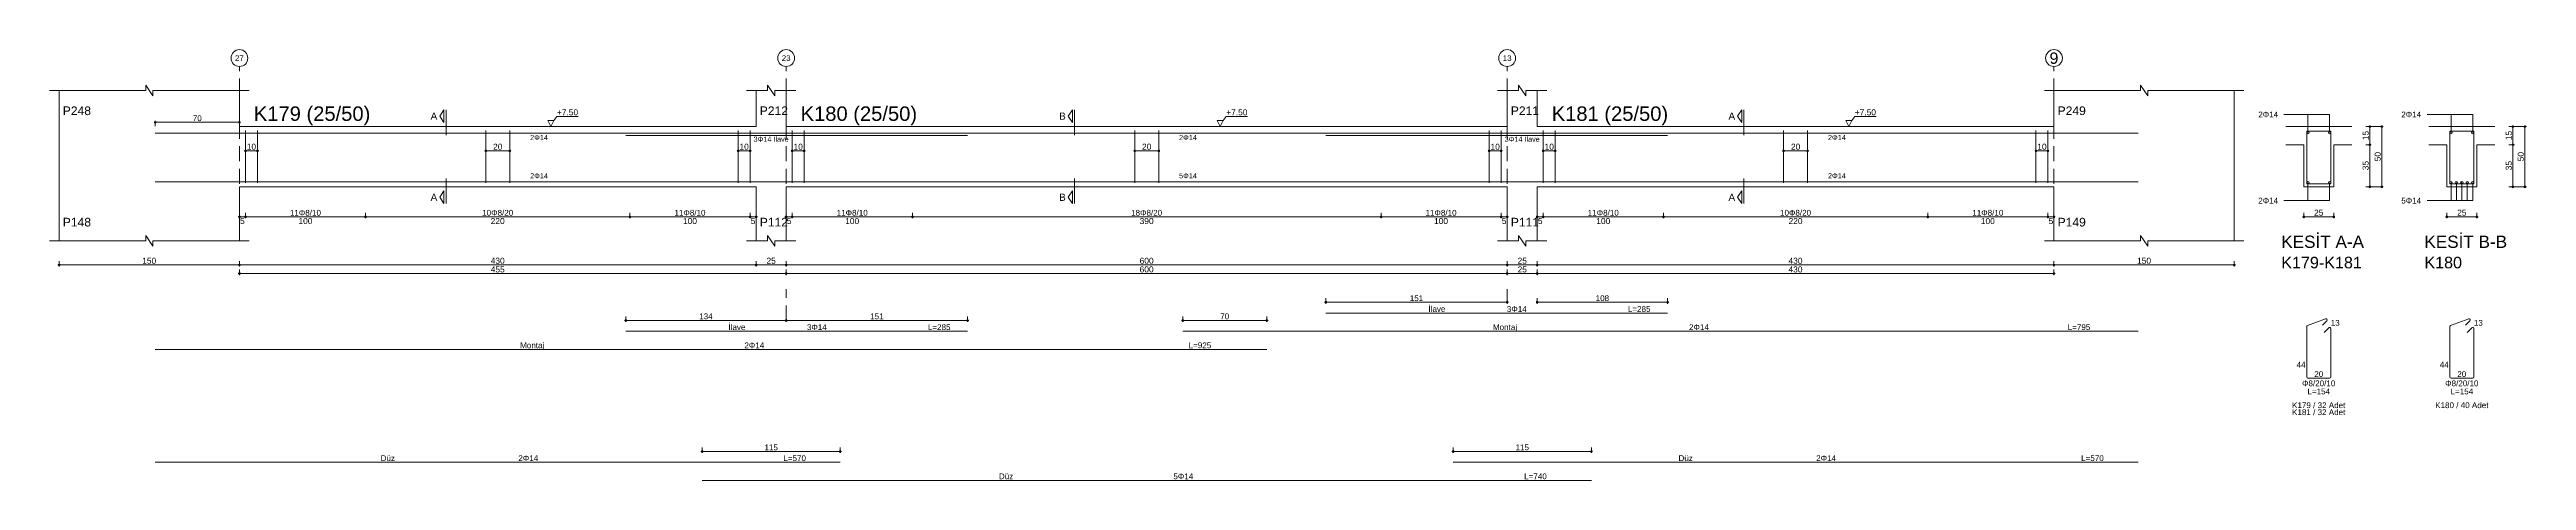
# Model space of a CAD drawing. Header units: millimetres. Extents: x 23801 to 80069, y 9628 to 14137.
# Drawn here: x 49940 to 53032, y 10797 to 11334 of the extents above; entities that cross this region are included whole.
import ezdxf

# ---------------------------------------------------------------- set-up
doc = ezdxf.new("R2010")
doc.units = ezdxf.units.MM
doc.linetypes.add('DASHDOT2', pattern=[12.7, 6.35, -3.175, 0, -3.175])
doc.linetypes.add('DASHED4', pattern=[18.75, 12.5, -6.25])
doc.layers.add('aks', color=251, linetype='DASHDOT2', lineweight=35)
for name, color, linetype in [('Donatı Topl. Uzun. Yazısı', 7, 'Continuous'), ('Donatı Uz. Yazısı', 7, 'Continuous'), ('Donatı Yazısı', 7, 'Continuous'), ('Donatı Çizgisi', 7, 'Continuous'), ('Kiriş', 7, 'Continuous'), ('Standart', 7, 'Continuous'), ('Ölçülendirme', 7, 'Continuous')]:
    doc.layers.add(name, color=color, linetype=linetype)
doc.styles.add('arial_1_18', font='arial.ttf', dxfattribs={"height": 0.2})

# ---------------------------------------------------------------- blocks, each defined once
blk = doc.blocks.new('IDE475Entity7441')
at = {"layer": 'aks', "color": 30, "linetype": 'DASHED4', "lineweight": 5}
for points in [[(20782.9, 1678.8), (20782.9, 1813.8)], [(21237.9, 1678.8), (21237.9, 1813.8)], [(21837.9, 1678.8), (21837.9, 1813.8)], [(22292.9, 1678.8), (22292.9, 1813.8)], [(21237.9, 1602.7), (21237.9, 1628.8)], [(21837.9, 1617.8), (21837.9, 1628.8)]]:
    blk.add_lwpolyline(points, dxfattribs=at)
at = {"layer": 'aks', "color": 1, "linetype": 'Continuous', "lineweight": 5}
for centre in [(20782.9, 1820.8), (21237.9, 1820.8), (21837.9, 1820.8), (22292.9, 1820.8)]:
    blk.add_circle(centre, 7, dxfattribs=at)
at = {"layer": 'Donatı Çizgisi', "color": 5, "linetype": 'Continuous', "lineweight": 5}
for points in [[(20712.9, 1758.4), (22362.9, 1758.4)], [(20787.9, 1717), (20787.9, 1760.6)], [(20797.9, 1717), (20797.9, 1760.6)], [(20987.9, 1717), (20987.9, 1760.6)], [(21007.9, 1717), (21007.9, 1760.6)], [(21104.4, 1756.4), (21388.9, 1756.4)], [(21197.9, 1717), (21197.9, 1760.6)], [(21207.9, 1717), (21207.9, 1760.6)], [(21242.9, 1717), (21242.9, 1760.6)], [(21252.9, 1717), (21252.9, 1760.6)], [(21527.9, 1717), (21527.9, 1760.6)], [(21547.9, 1717), (21547.9, 1760.6)], [(21686.9, 1756.4), (21971.4, 1756.4)], [(21822.9, 1717), (21822.9, 1760.6)], [(21832.9, 1717), (21832.9, 1760.6)], [(21867.9, 1717), (21867.9, 1760.6)], [(21877.9, 1717), (21877.9, 1760.6)], [(22067.9, 1717), (22067.9, 1760.6)], [(22087.9, 1717), (22087.9, 1760.6)], [(22277.9, 1717), (22277.9, 1760.6)], [(22287.9, 1717), (22287.9, 1760.6)], [(22503.2, 1716.3), (22503.2, 1759.9)], [(22503.2, 1759.9), (22523.2, 1759.9)], [(22523.2, 1716.3), (22523.2, 1759.9)], [(22622.3, 1716.3), (22622.3, 1759.9)], [(22622.3, 1759.9), (22642.3, 1759.9)], [(22642.3, 1716.3), (22642.3, 1759.9)], [(20712.9, 1717.8), (22362.9, 1717.8)], [(22503.2, 1716.3), (22523.2, 1716.3)], [(22622.3, 1716.3), (22642.3, 1716.3)], [(21686.9, 1608.8), (21971.4, 1608.8)], [(21104.4, 1593.7), (21388.9, 1593.7)], [(21567.9, 1593.7), (22362.9, 1593.7)], [(22503.2, 1555.8), (22503.2, 1597.6)], [(22503.9, 1598.6), (22518.9, 1604.1)], [(22516.3, 1598.7), (22519.9, 1602.4)], [(22517.7, 1592.8), (22521.5, 1596.6)], [(22523.2, 1555.8), (22523.2, 1595.9)], [(22622.3, 1555.8), (22622.3, 1597.6)], [(22622.9, 1598.6), (22638, 1604.1)], [(22635.4, 1598.7), (22639, 1602.4)], [(22636.8, 1592.8), (22640.5, 1596.6)], [(22642.3, 1555.8), (22642.3, 1595.9)], [(20712.9, 1578.6), (21637.9, 1578.6)], [(22504.2, 1554.7), (22522.2, 1554.7)], [(22623.3, 1554.7), (22641.3, 1554.7)], [(20712.9, 1484.8), (21282.9, 1484.8)], [(21792.9, 1484.8), (22362.9, 1484.8)], [(21167.9, 1469.7), (21907.9, 1469.7)]]:
    blk.add_lwpolyline(points, dxfattribs=at)
for centre in [(22504.2, 1758.9), (22522.2, 1758.9), (22623.3, 1758.9), (22641.3, 1758.9), (22504.2, 1717.3), (22522.2, 1717.3), (22623.3, 1717.3), (22627.8, 1717.3), (22632.3, 1717.3), (22636.8, 1717.3), (22641.3, 1717.3)]:
    blk.add_circle(centre, 1, dxfattribs=at)
for centre, start, end in [((22504.2, 1597.6), 110, 180), ((22519.2, 1603.1), 315, 110), ((22522.2, 1595.9), 0, 135), ((22623.3, 1597.6), 110, 180), ((22638.3, 1603.1), 315, 110), ((22641.3, 1595.9), 0, 135), ((22504.2, 1555.8), 180, 270), ((22522.2, 1555.8), 270, 0), ((22623.3, 1555.8), 180, 270), ((22641.3, 1555.8), 270, 0)]:
    blk.add_arc(centre, 1.02, start, end, dxfattribs=at)
at = {"layer": 'Kiriş', "color": 1, "linetype": 'Continuous', "lineweight": 5}
for points in [[(20624.9, 1793.8), (20704.9, 1793.8)], [(20632.9, 1668.8), (20632.9, 1793.8)], [(20704.9, 1793.8), (20704.9, 1798.3)], [(20710.9, 1789.3), (20704.9, 1798.3)], [(20710.9, 1789.3), (20710.9, 1793.8)], [(20710.9, 1793.8), (20790.9, 1793.8)], [(20782.9, 1763.8), (20782.9, 1793.8)], [(21204.9, 1793.8), (21222.4, 1793.8)], [(21212.9, 1763.8), (21212.9, 1793.8)], [(21222.4, 1793.8), (21222.4, 1798.3)], [(21228.4, 1789.3), (21222.4, 1798.3)], [(21228.4, 1793.8), (21245.9, 1793.8)], [(21228.4, 1789.3), (21228.4, 1793.8)], [(21237.9, 1763.8), (21237.9, 1793.8)], [(21829.9, 1793.8), (21847.4, 1793.8)], [(21837.9, 1763.8), (21837.9, 1793.8)], [(21847.4, 1793.8), (21847.4, 1798.3)], [(21853.4, 1789.3), (21847.4, 1798.3)], [(21853.4, 1793.8), (21870.9, 1793.8)], [(21853.4, 1789.3), (21853.4, 1793.8)], [(21862.9, 1763.8), (21862.9, 1793.8)], [(22284.9, 1793.8), (22364.9, 1793.8)], [(22292.9, 1763.8), (22292.9, 1793.8)], [(22364.9, 1793.8), (22364.9, 1798.3)], [(22370.9, 1789.3), (22364.9, 1798.3)], [(22370.9, 1793.8), (22450.9, 1793.8)], [(22370.9, 1789.3), (22370.9, 1793.8)], [(22442.9, 1668.8), (22442.9, 1793.8)], [(20782.9, 1763.8), (21212.9, 1763.8)], [(21237.9, 1763.8), (21837.9, 1763.8)], [(21862.9, 1763.8), (22292.9, 1763.8)], [(22485.7, 1763.8), (22540.7, 1763.8)], [(22604.8, 1763.8), (22659.8, 1763.8)], [(22485.7, 1748.8), (22500.7, 1748.8)], [(22500.7, 1713.8), (22500.7, 1748.8)], [(22525.7, 1748.8), (22540.7, 1748.8)], [(22525.7, 1713.8), (22525.7, 1748.8)], [(22604.8, 1748.8), (22619.8, 1748.8)], [(22619.8, 1713.8), (22619.8, 1748.8)], [(22644.8, 1748.8), (22659.8, 1748.8)], [(22644.8, 1713.8), (22644.8, 1748.8)], [(20782.9, 1713.8), (21212.9, 1713.8)], [(20782.9, 1668.8), (20782.9, 1713.8)], [(21212.9, 1668.8), (21212.9, 1713.8)], [(21237.9, 1713.8), (21837.9, 1713.8)], [(21237.9, 1668.8), (21237.9, 1713.8)], [(21837.9, 1668.8), (21837.9, 1713.8)], [(21862.9, 1713.8), (22292.9, 1713.8)], [(21862.9, 1668.8), (21862.9, 1713.8)], [(22292.9, 1668.8), (22292.9, 1713.8)], [(22500.7, 1713.8), (22525.7, 1713.8)], [(22619.8, 1713.8), (22644.8, 1713.8)], [(20710.9, 1664.3), (20704.9, 1673.3)], [(20704.9, 1668.8), (20704.9, 1673.3)], [(21228.4, 1664.3), (21222.4, 1673.3)], [(21222.4, 1668.8), (21222.4, 1673.3)], [(21853.4, 1664.3), (21847.4, 1673.3)], [(21847.4, 1668.8), (21847.4, 1673.3)], [(22370.9, 1664.3), (22364.9, 1673.3)], [(22364.9, 1668.8), (22364.9, 1673.3)], [(20624.9, 1668.8), (20704.9, 1668.8)], [(20710.9, 1668.8), (20790.9, 1668.8)], [(20710.9, 1664.3), (20710.9, 1668.8)], [(21204.9, 1668.8), (21222.4, 1668.8)], [(21228.4, 1668.8), (21245.9, 1668.8)], [(21228.4, 1664.3), (21228.4, 1668.8)], [(21829.9, 1668.8), (21847.4, 1668.8)], [(21853.4, 1668.8), (21870.9, 1668.8)], [(21853.4, 1664.3), (21853.4, 1668.8)], [(22284.9, 1668.8), (22364.9, 1668.8)], [(22370.9, 1668.8), (22450.9, 1668.8)], [(22370.9, 1664.3), (22370.9, 1668.8)]]:
    blk.add_lwpolyline(points, dxfattribs=at)
at = {"layer": 'Ölçülendirme', "color": 1, "linetype": 'Continuous', "lineweight": 5}
for points in [[(20949.6, 1772.6), (20953.1, 1777.8)], [(20953.1, 1767.3), (20953.1, 1777.8)], [(20954.9, 1756.8), (20954.9, 1777.8)], [(21472.6, 1772.6), (21476.1, 1777.8)], [(21476.1, 1767.3), (21476.1, 1777.8)], [(21477.9, 1756.8), (21477.9, 1777.8)], [(22029.6, 1772.6), (22033.1, 1777.8)], [(22033.1, 1767.3), (22033.1, 1777.8)], [(22034.9, 1756.8), (22034.9, 1777.8)], [(22484.2, 1773.9), (22522.2, 1773.9)], [(22504.2, 1758.9), (22504.2, 1773.9)], [(22522.2, 1758.9), (22522.2, 1773.9)], [(22603.3, 1773.9), (22641.3, 1773.9)], [(22623.3, 1758.9), (22623.3, 1773.9)], [(22641.3, 1758.9), (22641.3, 1773.9)], [(20711.9, 1767.4), (20783.9, 1767.4)], [(20712.9, 1764.2), (20712.9, 1768.7)], [(20782.9, 1764.2), (20782.9, 1768.7)], [(20953.1, 1767.3), (20949.6, 1772.6)], [(21042.1, 1763.8), (21039.6, 1768.8)], [(21039.6, 1768.8), (21044.6, 1768.8)], [(21044.6, 1768.8), (21042.1, 1763.8)], [(21042.1, 1763.8), (21042.1, 1763.8)], [(21044.6, 1768.8), (21047.1, 1772.2)], [(21047.1, 1772.2), (21064.8, 1772.2)], [(21476.1, 1767.3), (21472.6, 1772.6)], [(21599.1, 1763.8), (21596.6, 1768.8)], [(21596.6, 1768.8), (21601.6, 1768.8)], [(21601.6, 1768.8), (21599.1, 1763.8)], [(21599.1, 1763.8), (21599.1, 1763.8)], [(21601.6, 1768.8), (21604.1, 1772.2)], [(21604.1, 1772.2), (21621.8, 1772.2)], [(22033.1, 1767.3), (22029.6, 1772.6)], [(22122.1, 1763.8), (22119.6, 1768.8)], [(22119.6, 1768.8), (22124.6, 1768.8)], [(22124.6, 1768.8), (22122.1, 1763.8)], [(22122.1, 1763.8), (22122.1, 1763.8)], [(22124.6, 1768.8), (22127.1, 1772.2)], [(22127.1, 1772.2), (22144.8, 1772.2)], [(22552.4, 1763.8), (22566.9, 1763.8)], [(22555.7, 1712.8), (22555.7, 1764.8)], [(22565.7, 1712.8), (22565.7, 1764.8)], [(22671.5, 1763.8), (22686, 1763.8)], [(22674.8, 1712.8), (22674.8, 1764.8)], [(22684.8, 1712.8), (22684.8, 1764.8)], [(20787.9, 1743.6), (20797.9, 1743.6)], [(20987.9, 1743.6), (21007.9, 1743.6)], [(21197.9, 1743.6), (21207.9, 1743.6)], [(21242.9, 1743.6), (21252.9, 1743.6)], [(21527.9, 1743.6), (21547.9, 1743.6)], [(21822.9, 1743.6), (21832.9, 1743.6)], [(21867.9, 1743.6), (21877.9, 1743.6)], [(22067.9, 1743.6), (22087.9, 1743.6)], [(22277.9, 1743.6), (22287.9, 1743.6)], [(22552.4, 1748.8), (22556.9, 1748.8)], [(22671.5, 1748.8), (22676, 1748.8)], [(20954.9, 1699.8), (20954.9, 1720.8)], [(21477.9, 1699.8), (21477.9, 1720.8)], [(22034.9, 1699.8), (22034.9, 1720.8)], [(22504.2, 1702.3), (22504.2, 1717.3)], [(22522.2, 1702.3), (22522.2, 1717.3)], [(22552.4, 1713.8), (22566.9, 1713.8)], [(22623.3, 1702.3), (22623.3, 1717.3)], [(22627.8, 1702.3), (22627.8, 1717.3)], [(22632.3, 1702.3), (22632.3, 1717.3)], [(22636.8, 1702.3), (22636.8, 1717.3)], [(22641.3, 1702.3), (22641.3, 1717.3)], [(22671.5, 1713.8), (22686, 1713.8)], [(20782.9, 1687.6), (20782.9, 1692.1)], [(20787.9, 1687.6), (20787.9, 1692.1)], [(20887.9, 1687.6), (20887.9, 1692.1)], [(20949.6, 1705.1), (20953.1, 1710.3)], [(20953.1, 1699.8), (20949.6, 1705.1)], [(20953.1, 1699.8), (20953.1, 1710.3)], [(21107.9, 1687.6), (21107.9, 1692.1)], [(21207.9, 1687.6), (21207.9, 1692.1)], [(21212.9, 1687.6), (21212.9, 1692.1)], [(21237.9, 1687.6), (21237.9, 1692.1)], [(21242.9, 1687.6), (21242.9, 1692.1)], [(21342.9, 1687.6), (21342.9, 1692.1)], [(21472.6, 1705.1), (21476.1, 1710.3)], [(21476.1, 1699.8), (21472.6, 1705.1)], [(21476.1, 1699.8), (21476.1, 1710.3)], [(21732.9, 1687.6), (21732.9, 1692.1)], [(21832.9, 1687.6), (21832.9, 1692.1)], [(21837.9, 1687.6), (21837.9, 1692.1)], [(21862.9, 1687.6), (21862.9, 1692.1)], [(21867.9, 1687.6), (21867.9, 1692.1)], [(21967.9, 1687.6), (21967.9, 1692.1)], [(22029.6, 1705.1), (22033.1, 1710.3)], [(22033.1, 1699.8), (22029.6, 1705.1)], [(22033.1, 1699.8), (22033.1, 1710.3)], [(22187.9, 1687.6), (22187.9, 1692.1)], [(22287.9, 1687.6), (22287.9, 1692.1)], [(22292.9, 1687.6), (22292.9, 1692.1)], [(22484.2, 1702.3), (22522.2, 1702.3)], [(22500.7, 1687.6), (22500.7, 1692.1)], [(22525.7, 1687.6), (22525.7, 1692.1)], [(22603.3, 1702.3), (22641.3, 1702.3)], [(22619.8, 1687.6), (22619.8, 1692.1)], [(22644.8, 1687.6), (22644.8, 1692.1)], [(20781.9, 1688.8), (21213.9, 1688.8)], [(21236.9, 1688.8), (21838.9, 1688.8)], [(21861.9, 1688.8), (22293.9, 1688.8)], [(22499.7, 1688.8), (22526.7, 1688.8)], [(22618.8, 1688.8), (22645.8, 1688.8)], [(20632.9, 1647.6), (20632.9, 1652.1)], [(20782.9, 1647.6), (20782.9, 1652.1)], [(21212.9, 1647.6), (21212.9, 1652.1)], [(21237.9, 1647.6), (21237.9, 1652.1)], [(21837.9, 1647.6), (21837.9, 1652.1)], [(21862.9, 1647.6), (21862.9, 1652.1)], [(22292.9, 1647.6), (22292.9, 1652.1)], [(22442.9, 1647.6), (22442.9, 1652.1)], [(20631.9, 1648.8), (22443.9, 1648.8)], [(20781.9, 1641.6), (22293.9, 1641.6)], [(20782.9, 1640.4), (20782.9, 1644.9)], [(21237.9, 1640.4), (21237.9, 1644.9)], [(21837.9, 1640.4), (21837.9, 1644.9)], [(21862.9, 1640.4), (21862.9, 1644.9)], [(22292.9, 1640.4), (22292.9, 1644.9)], [(21685.9, 1617.8), (21838.9, 1617.8)], [(21686.9, 1616.6), (21686.9, 1621.1)], [(21837.9, 1616.6), (21837.9, 1621.1)], [(21861.9, 1617.8), (21972.4, 1617.8)], [(21862.9, 1616.6), (21862.9, 1621.1)], [(21971.4, 1616.6), (21971.4, 1621.1)], [(21103.4, 1602.7), (21238.9, 1602.7)], [(21104.4, 1601.5), (21104.4, 1606)], [(21236.9, 1602.7), (21389.9, 1602.7)], [(21237.9, 1601.5), (21237.9, 1606)], [(21237.9, 1601.5), (21237.9, 1606)], [(21388.9, 1601.5), (21388.9, 1606)], [(21566.9, 1602.7), (21638.9, 1602.7)], [(21567.9, 1601.5), (21567.9, 1606)], [(21637.9, 1601.5), (21637.9, 1606)], [(21166.9, 1493.8), (21283.9, 1493.8)], [(21167.9, 1492.5), (21167.9, 1497)], [(21282.9, 1492.5), (21282.9, 1497)], [(21791.9, 1493.8), (21908.9, 1493.8)], [(21792.9, 1492.5), (21792.9, 1497)], [(21907.9, 1492.5), (21907.9, 1497)]]:
    blk.add_lwpolyline(points, dxfattribs=at)
for centre in [(20712.9, 1767.4), (20782.9, 1767.4), (22555.7, 1763.8), (22565.7, 1763.8), (22674.8, 1763.8), (22684.8, 1763.8), (20787.9, 1743.6), (20797.9, 1743.6), (20987.9, 1743.6), (21007.9, 1743.6), (21197.9, 1743.6), (21207.9, 1743.6), (21242.9, 1743.6), (21252.9, 1743.6), (21527.9, 1743.6), (21547.9, 1743.6), (21822.9, 1743.6), (21832.9, 1743.6), (21867.9, 1743.6), (21877.9, 1743.6), (22067.9, 1743.6), (22087.9, 1743.6), (22277.9, 1743.6), (22287.9, 1743.6), (22555.7, 1748.8), (22674.8, 1748.8), (22555.7, 1713.8), (22565.7, 1713.8), (22674.8, 1713.8), (22684.8, 1713.8), (20782.9, 1688.8), (20787.9, 1688.8), (20787.9, 1688.8), (20887.9, 1688.8), (20887.9, 1688.8), (21107.9, 1688.8), (21107.9, 1688.8), (21207.9, 1688.8), (21207.9, 1688.8), (21212.9, 1688.8), (21237.9, 1688.8), (21242.9, 1688.8), (21242.9, 1688.8), (21342.9, 1688.8), (21342.9, 1688.8), (21732.9, 1688.8), (21732.9, 1688.8), (21832.9, 1688.8), (21832.9, 1688.8), (21837.9, 1688.8), (21862.9, 1688.8), (21867.9, 1688.8), (21867.9, 1688.8), (21967.9, 1688.8), (21967.9, 1688.8), (22187.9, 1688.8), (22187.9, 1688.8), (22287.9, 1688.8), (22287.9, 1688.8), (22292.9, 1688.8), (22500.7, 1688.8), (22525.7, 1688.8), (22619.8, 1688.8), (22644.8, 1688.8), (20632.9, 1648.8), (20782.9, 1648.8), (20782.9, 1648.8), (21212.9, 1648.8), (21212.9, 1648.8), (21237.9, 1648.8), (21237.9, 1648.8), (21837.9, 1648.8), (21837.9, 1648.8), (21862.9, 1648.8), (21862.9, 1648.8), (22292.9, 1648.8), (22292.9, 1648.8), (22442.9, 1648.8), (20782.9, 1641.6), (21237.9, 1641.6), (21237.9, 1641.6), (21837.9, 1641.6), (21837.9, 1641.6), (21862.9, 1641.6), (21862.9, 1641.6), (22292.9, 1641.6), (21686.9, 1617.8), (21837.9, 1617.8), (21862.9, 1617.8), (21971.4, 1617.8), (21104.4, 1602.7), (21237.9, 1602.7), (21237.9, 1602.7), (21388.9, 1602.7), (21567.9, 1602.7), (21637.9, 1602.7), (21167.9, 1493.8), (21282.9, 1493.8), (21792.9, 1493.8), (21907.9, 1493.8)]:
    blk.add_circle(centre, 0.75, dxfattribs=at)
at = {"layer": 'aks', "color": 1, "linetype": 'Continuous', "lineweight": 5, "style": 'arial_1_18'}
for s, height, p in [('27', 4.73, (20779.2, 1818.4)), ('23', 4.73, (21234.2, 1818.4)), ('13', 4.73, (21834.2, 1818.4)), ('9', 9.45, (22289.2, 1816))]:
    blk.add_text(s, height=height, dxfattribs=at).set_placement(p)
at = {"layer": 'Donatı Topl. Uzun. Yazısı', "color": 1, "linetype": 'Continuous', "lineweight": 5, "style": 'arial_1_18'}
for s, p in [('L=285', (21938.3, 1609.8)), ('L=285', (21355.8, 1594.7)), ('L=795', (22304.3, 1594.7)), ('L=925', (21572.8, 1579.6)), ('L=154', (22503.8, 1541.3)), ('L=154', (22622.9, 1541.3)), ('L=570', (21235.5, 1485.8)), ('L=570', (22315.5, 1485.8)), ('L=740', (21852, 1470.7))]:
    blk.add_text(s, height=4.8, dxfattribs=at).set_placement(p)
at = {"layer": 'Donatı Uz. Yazısı', "color": 1, "linetype": 'Continuous', "lineweight": 5, "style": 'arial_1_18'}
for s, p in [('13', (22523.2, 1598.3)), ('13', (22642.3, 1598.3)), ('44', (22494.8, 1563.5)), ('44', (22613.9, 1563.5)), ('20', (22509.5, 1555.7)), ('20', (22628.5, 1555.7))]:
    blk.add_text(s, height=4.8, dxfattribs=at).set_placement(p)
at = {"layer": 'Donatı Yazısı', "color": 5, "linetype": 'Continuous', "lineweight": 5, "style": 'arial_1_18'}
for s, height, p in [('2Φ14', 4.8, (22462.9, 1771.5)), ('2Φ14', 4.8, (22581.9, 1771.5)), ('3Φ14 İlave', 4.32, (21210.7, 1751.2)), ('3Φ14 İlave', 4.32, (21835.7, 1751.2)), ('2Φ14', 4.8, (22462.9, 1699.9)), ('5Φ14', 4.8, (22581.9, 1699.9)), ('3Φ14', 4.8, (21837.6, 1609.8)), ('3Φ14', 4.8, (21255.1, 1594.7)), ('2Φ14', 4.8, (21989.2, 1594.7)), ('2Φ14', 4.8, (21203.1, 1579.6)), ('Φ8/20/10', 4.8, (22499.3, 1548)), ('Φ8/20/10', 4.8, (22618.4, 1548)), ('K179 / 32 Adet', 4.8, (22491, 1529.8)), ('K181 / 32 Adet', 4.8, (22491, 1524)), ('K180 / 40 Adet', 4.8, (22610.1, 1529.8)), ('2Φ14', 4.8, (21015, 1485.8)), ('2Φ14', 4.8, (22095, 1485.8)), ('5Φ14', 4.8, (21560.1, 1470.7))]:
    blk.add_text(s, height=height, dxfattribs=at).set_placement(p)
for s, p in [('2Φ14', (21024.8, 1752.6)), ('2Φ14', (21564.8, 1752.6)), ('2Φ14', (22104.8, 1752.6)), ('2Φ14', (21024.8, 1720.8)), ('5Φ14', (21564.8, 1720.8)), ('2Φ14', (22104.8, 1720.8))]:
    blk.add_text(s, height=4.32, rotation=360, dxfattribs=at).set_placement(p)
at = {"layer": 'Donatı Yazısı', "color": 1, "linetype": 'Continuous', "lineweight": 5, "style": 'arial_1_18'}
for s, p in [('İlave', (21772.3, 1609.8)), ('İlave', (21189.8, 1594.7)), ('Montaj', (21826, 1594.7)), ('Montaj', (21016.5, 1579.6)), ('Düz', (20900.4, 1485.8)), ('Düz', (21980.4, 1485.8)), ('Düz', (21414.9, 1470.7))]:
    blk.add_text(s, height=4.8, dxfattribs=at).set_placement(p)
at = {"layer": 'Kiriş', "color": 1, "linetype": 'Continuous', "lineweight": 5, "style": 'arial_1_18'}
for s, height, p in [('P248', 7.2, (20635.9, 1773.4)), ('K179 (25/50)', 12, (20794.9, 1768.6)), ('P212', 7.2, (21215.9, 1773.4)), ('K180 (25/50)', 12, (21249.9, 1768.6)), ('P211', 7.2, (21840.9, 1773.4)), ('K181 (25/50)', 12, (21874.9, 1768.6)), ('P249', 7.2, (22295.9, 1773.4)), ('P148', 7.2, (20635.9, 1680.8)), ('P112', 7.2, (21215.9, 1680.8)), ('P111', 7.2, (21840.9, 1680.8)), ('P149', 7.2, (22295.9, 1680.8)), ('KESİT A-A', 10.2, (22482, 1663)), ('KESİT B-B', 10.2, (22601.1, 1663)), ('K179-K181', 9.6, (22482, 1646)), ('K180', 9.6, (22601.1, 1646))]:
    blk.add_text(s, height=height, dxfattribs=at).set_placement(p)
at = {"layer": 'Ölçülendirme', "color": 1, "linetype": 'Continuous', "lineweight": 5, "style": 'arial_1_18'}
for s, height, p in [('70', 4.8, (20744.1, 1768.4)), ('A', 5.95, (20942, 1769.6)), ('+7.50', 5, (21047.1, 1773.2)), ('B', 5.95, (21465, 1769.6)), ('+7.50', 5, (21604.1, 1773.2)), ('A', 5.95, (22022, 1769.6)), ('+7.50', 5, (22127.1, 1773.2)), ('A', 5.95, (20942, 1702.1)), ('B', 5.95, (21465, 1702.1)), ('A', 5.95, (22022, 1702.1)), ('25', 5, (22509.3, 1689.8)), ('25', 5, (22628.4, 1689.8)), ('5', 5, (20783.4, 1682.8)), ('100', 5, (20832, 1682.8)), ('220', 5, (20992, 1682.8)), ('100', 5, (21152, 1682.8)), ('5', 5, (21208.4, 1682.8)), ('5', 5, (21238.4, 1682.8)), ('100', 5, (21287, 1682.8)), ('390', 5, (21532, 1682.8)), ('100', 5, (21777, 1682.8)), ('5', 5, (21833.4, 1682.8)), ('5', 5, (21863.4, 1682.8)), ('100', 5, (21912, 1682.8)), ('220', 5, (22072, 1682.8)), ('100', 5, (22232, 1682.8)), ('5', 5, (22288.4, 1682.8)), ('150', 5, (20702, 1649.8)), ('430', 5, (20992, 1649.8)), ('25', 5, (21221.5, 1649.8)), ('600', 5, (21532, 1649.8)), ('25', 5, (21846.5, 1649.8)), ('430', 5, (22072, 1649.8)), ('150', 5, (22362, 1649.8)), ('455', 5, (20992, 1642.6)), ('600', 5, (21532, 1642.6)), ('25', 5, (21846.5, 1642.6)), ('430', 5, (22072, 1642.6))]:
    blk.add_text(s, height=height, dxfattribs=at).set_placement(p)
for s, rotation, p in [('15', 90, (22554.7, 1752.5)), ('15', 90, (22673.8, 1752.5)), ('10', 360, (20789, 1744.6)), ('20', 360, (20994, 1744.6)), ('10', 360, (21199, 1744.6)), ('10', 360, (21244, 1744.6)), ('20', 360, (21534, 1744.6)), ('10', 360, (21824, 1744.6)), ('10', 360, (21869, 1744.6)), ('20', 360, (22074, 1744.6)), ('10', 360, (22279, 1744.6)), ('35', 90, (22554.7, 1727.5)), ('50', 90, (22564.7, 1735)), ('35', 90, (22673.8, 1727.5)), ('50', 90, (22683.8, 1735))]:
    blk.add_text(s, height=5, rotation=rotation, dxfattribs=at).set_placement(p)
at = {"layer": 'Ölçülendirme', "color": 5, "linetype": 'Continuous', "lineweight": 5, "style": 'arial_1_18'}
for s, p in [('11Φ8/10', (20824.9, 1689.8)), ('10Φ8/20', (20984.9, 1689.8)), ('11Φ8/10', (21144.9, 1689.8)), ('11Φ8/10', (21279.9, 1689.8)), ('18Φ8/20', (21524.9, 1689.8)), ('11Φ8/10', (21769.9, 1689.8)), ('11Φ8/10', (21904.9, 1689.8)), ('10Φ8/20', (22064.9, 1689.8)), ('11Φ8/10', (22224.9, 1689.8)), ('134', (21165.5, 1603.7)), ('151', (21307.8, 1603.7)), ('70', (21599.1, 1603.7)), ('151', (21756.8, 1618.8)), ('108', (21911.5, 1618.8)), ('115', (21219.8, 1494.8)), ('115', (21844.8, 1494.8))]:
    blk.add_text(s, height=4.8, dxfattribs=at).set_placement(p)

msp = doc.modelspace()

# ---------------------------------------------------------------- block references
at = {"layer": 'Standart', "xscale": 1.5, "yscale": 1.5, "zscale": 1.5}
msp.add_blockref('IDE475Entity7441', (19002.9, 8592.3), dxfattribs=at)

doc.saveas('drawing.dxf')
